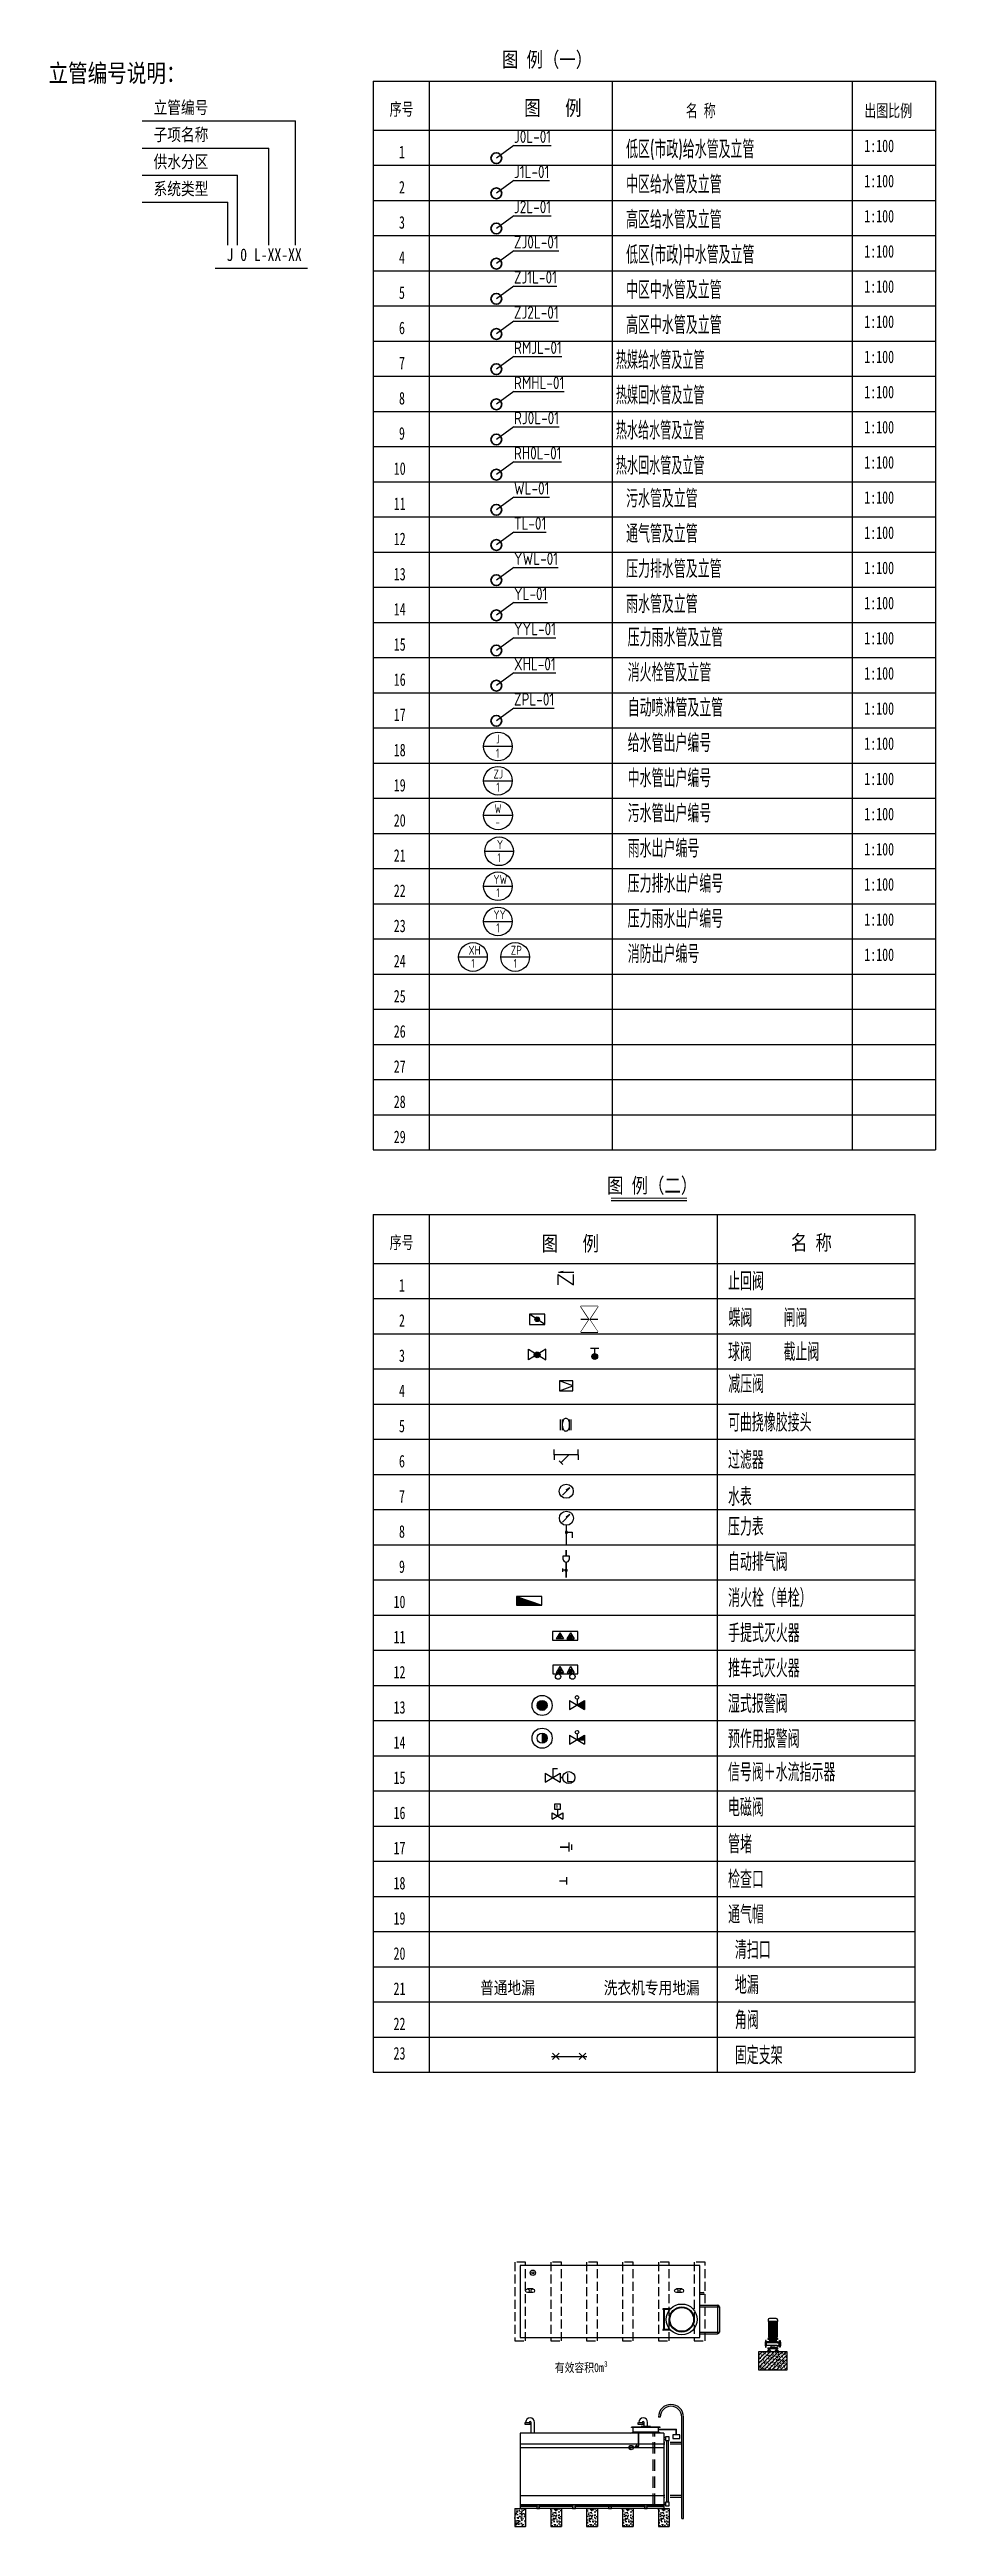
# Model space of a CAD drawing. Extents: x -973766 to 490869, y -74466 to 47007.
# Drawn here: x -376869 to -352181, y -66212 to 2811 of the extents above; entities that cross this region are included whole.
import ezdxf
from ezdxf.enums import TextEntityAlignment as Align

# ---------------------------------------------------------------- set-up
doc = ezdxf.new("R2010")
doc.units = 0
doc.header["$LTSCALE"] = 100
doc.header["$MEASUREMENT"] = 0
for name, pattern in [('CENTER2', [28.575, 19.05, -3.175, 3.175, -3.175]), ('CONTINOUS', [0]), ('DASH', [0.35, 0.25, -0.1]), ('HIDDEN2', [4.7625, 3.175, -1.5875])]:
    doc.linetypes.add(name, pattern=pattern)
for name, color, linetype in [('W-DIMS', 31, 'Continuous'), ('W-DRAI-EQPM', 2, 'Continuous'), ('W-DRAI-NOTE', 50, 'Continuous'), ('W-EQPM', 8, 'Continuous'), ('W-FRPT-EXTG', 140, 'Continuous'), ('W-FRPT-HYDT-EQPM', 60, 'Continuous'), ('W-FRPT-NOTE', 60, 'Continuous'), ('W-FRPT-SPRL-EQPM', 60, 'Continuous'), ('W-GAS-EQPM', 200, 'Continuous'), ('W-NOTE', 40, 'Continuous'), ('W-RAIN-EQPM', 60, 'Continuous'), ('W-RAIN-EQPM @ 1', 60, 'Continuous'), ('W-RECL-DIMS', 131, 'Continuous'), ('W-RECL-EQPM', 130, 'Continuous'), ('W-WSUP-DIMS', 41, 'Continuous'), ('W-WSUP-EQPM', 3, 'Continuous'), ('W-WSUP-HOT-EQUP', 30, 'Continuous'), ('W-WSUP-NOTE', 40, 'Continuous')]:
    doc.layers.add(name, color=color, linetype=linetype)
for name, color, linetype, lineweight in [('W-DRAI-SEWR-PIPE', 2, 'TH_PL18-100_W', 30), ('W-DRAI-VENT-PIPE', 5, 'TH_PL21-100_T', 30), ('W-FRPT-HYDT-PIPE', 1, 'TH_PL09-100_XH', 30), ('W-FRPT-SPRL-PIPE', 4, 'TH_PL10-100_ZP', 30), ('W-GAS-PIPE', 40, 'TH_PL12-100_Q', 30), ('W-PRES-RAIN-PIPE', 4, 'TH_PL17-100_YY', 30), ('W-PRES-SEWR-PIPE', 2, 'TH_PL19-100_YW', 30), ('W-RAIN-PIPE', 4, 'TH_PL16-100_Y', 30), ('W-RECL-PIPE', 6, 'TH_PL06-100_ZJ', 30), ('W-WSUP-COOL-PIPE', 3, 'TH_PL01-100_J', 30), ('W-WSUP-HOT-PIPE', 5, 'TH_PL02-100_R', 30), ('W-WSUP-HOTI-PIPE', 2, 'TH_PL05-100_RM', 30), ('W-WSUP-HOTIR-PIPE', 2, 'TH_PL04-100_RMH', 30)]:
    doc.layers.add(name, color=color, linetype=linetype, lineweight=lineweight)
doc.styles.add('TH-STYLE1', font='Stfangso_1.ttf', dxfattribs={"width": 0.8})
doc.styles.add('TH-STYLE3', font='tssdeng.shx', dxfattribs={"width": 0.8, "bigfont": 'tssdchn.shx'})
doc.linetypes.add('TH_PL01-100_J', pattern='A,25,["J",TH-STYLE3,S=3,R=0,X=1.1,Y=-1.25],-3.5', length=28.5)
doc.linetypes.add('TH_PL02-100_R', pattern='A,25,["R",TH-STYLE3,S=3,R=0,X=1.1,Y=-1.25],-3.5', length=28.5)
doc.linetypes.add('TH_PL04-100_RMH', pattern='A,25,["RMH",TH-STYLE3,S=3,R=0,X=1,Y=-1],-8.5', length=33.5)
doc.linetypes.add('TH_PL05-100_RM', pattern='A,25,["RM",TH-STYLE3,S=3,R=0,X=1,Y=-1],-6.5', length=31.5)
doc.linetypes.add('TH_PL06-100_ZJ', pattern='A,25,["ZJ",TH-STYLE3,S=3,R=0,X=1.2,Y=-1.25],-5.5', length=30.5)
doc.linetypes.add('TH_PL09-100_XH', pattern='A,25,["XH",TH-STYLE3,S=3,R=0,X=1.15,Y=-1.1],-6', length=31)
doc.linetypes.add('TH_PL10-100_ZP', pattern='A,25,["ZP",TH-STYLE3,S=3,R=0,X=1.15,Y=-1.25],-6.5', length=31.5)
doc.linetypes.add('TH_PL12-100_Q', pattern='A,25,["Q",TH-STYLE3,S=3,R=0,X=1.15,Y=-1.25],-4', length=29)
doc.linetypes.add('TH_PL16-100_Y', pattern='A,25,["Y",TH-STYLE3,S=3,R=0,X=1.15,Y=-1.25],-4', length=29)
doc.linetypes.add('TH_PL17-100_YY', pattern='A,25,["YY",TH-STYLE3,S=3,R=0,X=1.1,Y=-1.25],-6.5', length=31.5)
doc.linetypes.add('TH_PL18-100_W', pattern='A,25,["W",TH-STYLE3,S=3,R=0,X=0.8,Y=-1.25],-3.5', length=28.5)
doc.linetypes.add('TH_PL19-100_YW', pattern='A,25,["YW",TH-STYLE3,S=3,R=0,X=0.8,Y=-1.25],-7', length=32)
doc.linetypes.add('TH_PL21-100_T', pattern='A,25,["T",TH-STYLE3,S=3,R=0,X=1.1,Y=-1.25],-3.5', length=28.5)
pattern_1 = [(225, (385320.485, -22544.052), (13.25825215, -13.25825215), [])]
pattern_2 = [(315, (-384620.485, -22544.052), (-13.25825215, -13.25825215), [])]
pattern_3 = [(50, (-921700.04, 27186.86), (182.18467, -15.939086), [19.05, -209.55]), (355, (-921700.04, 27186.86), (-35.242826, 191.056643), [15.24, -167.64]), (100.451, (-921684.86, 27185.53), (146.9425, 175.116688), [16.19, -178.09]), (46.1842, (-921700.04, 27237.66), (271.07904, -42.04233), [28.575, -314.325]), (96.6356, (-921677.45, 27234.16), (237.404234, 247.425556), [24.285, -267.135]), (351.184, (-921700.04, 27237.66), (237.40461, 247.42512), [22.86, -251.46]), (21, (-921674.64, 27224.96), (151.61488, -102.265519), [19.05, -209.55]), (326, (-921674.64, 27224.96), (61.80203, 184.187966), [15.24, -167.64]), (71.4514, (-921662.01, 27216.44), (213.41649, 81.922858), [16.19, -178.09]), (37.5, (-921700.044, 27186.86), (3.0886033, 84.555039), [0, -165.608, 0, -170.18, 0, -168.275]), (7.5, (-921700.04, 27186.86), (66.8196625, 100.180575), [0, -97.028, 0, -161.798, 0, -64.135]), (327.5, (-921756.686, 27186.86), (135.590595, -5.728744), [0, -63.5, 0, -198.12, 0, -262.89]), (317.5, (-921782.09, 27186.86), (148.129181, 25.426491), [0, -82.55, 0, -131.572, 0, -186.69])]

msp = doc.modelspace()

# ---------------------------------------------------------------- texts
at = {"linetype": 'CENTER2', "style": 'TH-STYLE1', "width": 0.8}
msp.add_text('M', height=90, dxfattribs=at).set_placement((-362759.56, -46199.67))
at = {"insert": (-362786.7, -61658.81), "char_height": 250, "attachment_point": 1, "style": 'TH-STYLE1'}
msp.add_mtext_dynamic_manual_height_columns('有效容积0m³', width=4201.4505, gutter_width=1750, heights=[0], dxfattribs=at)
at = {"layer": 'W-NOTE', "style": 'TH-STYLE1', "width": 0.8}
for s, p in [('图 例（一）', (-363004.11, 2322.53)), ('图 例（二）', (-360075.88, -29052.07))]:
    msp.add_text(s, height=418.605, dxfattribs=at).set_placement(p, align=Align.CENTER)
for s, height, p in [('立管编号说明：', 500, (-376898.45, 1904.55)), ('立管编号', 350, (-373970.91, 1021.79)), ('子项名称', 350, (-373970.91, 267.01)), ('供水分区', 350, (-373970.91, -487.77)), ('系统类型', 350, (-373970.91, -1242.55)), ('J 0 L-XX-XX', 350, (-371936.34, -3080.95)), ('普通地漏', 350, (-364869.34, -51375.29)), ('洗衣机专用地漏', 350, (-361425.33, -51375.29))]:
    msp.add_text(s, height=height, rotation=360, dxfattribs=at).set_placement(p)
at = {"layer": 'W-NOTE'}
for s, height, style, width, p in [('图   例', 418.605, 'TH-STYLE1', 0.8, (-363640.13, 975.02)), ('序号', 348.837, 'TH-STYLE1', 0.7, (-367389.55, 975.02)), ('名 称', 348.837, 'TH-STYLE1', 0.7, (-359136.74, 933.97)), ('出图比例', 348.837, 'TH-STYLE1', 0.7, (-354164.8, 933.97)), ('1', 348.84, 'TH-STYLE1', 0.7, (-367131.23, -219.69)), ('低区(市政)给水管及立管', 500, 'TH-STYLE3', 0.7, (-360801.43, -219.69)), ('1:100', 348.837, 'TH-STYLE1', 0.7, (-354164.8, -46.03)), ('中区给水管及立管', 500, 'TH-STYLE3', 0.7, (-360801.43, -1199.69)), ('1:100', 348.837, 'TH-STYLE1', 0.7, (-354164.8, -1026.03)), ('2', 348.84, 'TH-STYLE1', 0.7, (-367131.23, -1199.69)), ('3', 348.84, 'TH-STYLE1', 0.7, (-367131.23, -2179.69)), ('高区给水管及立管', 500, 'TH-STYLE3', 0.7, (-360801.43, -2179.69)), ('1:100', 348.837, 'TH-STYLE1', 0.7, (-354164.8, -2006.03)), ('低区(市政)中水管及立管', 500, 'TH-STYLE3', 0.7, (-360801.43, -3159.69)), ('1:100', 348.837, 'TH-STYLE1', 0.7, (-354164.8, -2986.03)), ('4', 348.84, 'TH-STYLE1', 0.7, (-367131.23, -3159.69)), ('5', 348.84, 'TH-STYLE1', 0.7, (-367131.23, -4139.69)), ('中区中水管及立管', 500, 'TH-STYLE3', 0.7, (-360801.43, -4139.69)), ('1:100', 348.837, 'TH-STYLE1', 0.7, (-354164.8, -3966.03)), ('6', 348.84, 'TH-STYLE1', 0.7, (-367131.23, -5119.69)), ('高区中水管及立管', 500, 'TH-STYLE3', 0.7, (-360801.43, -5119.69)), ('1:100', 348.837, 'TH-STYLE1', 0.7, (-354164.8, -4946.03)), ('7', 348.84, 'TH-STYLE1', 0.7, (-367131.23, -6099.69)), ('热媒给水管及立管', 500, 'TH-STYLE3', 0.65, (-361086.8, -6096.26)), ('1:100', 348.837, 'TH-STYLE1', 0.7, (-354164.8, -5926.03)), ('8', 348.84, 'TH-STYLE1', 0.7, (-367131.23, -7079.69)), ('热媒回水管及立管', 500, 'TH-STYLE3', 0.65, (-361086.8, -7076.26)), ('1:100', 348.837, 'TH-STYLE1', 0.7, (-354164.8, -6906.03)), ('热水给水管及立管', 500, 'TH-STYLE3', 0.65, (-361086.8, -8056.26)), ('1:100', 348.837, 'TH-STYLE1', 0.7, (-354164.8, -7886.03)), ('9', 348.84, 'TH-STYLE1', 0.7, (-367131.23, -8059.69)), ('10', 348.837, 'TH-STYLE1', 0.7, (-367276.33, -9039.69)), ('热水回水管及立管', 500, 'TH-STYLE3', 0.65, (-361086.8, -9036.26)), ('1:100', 348.837, 'TH-STYLE1', 0.7, (-354164.8, -8866.03)), ('污水管及立管', 500, 'TH-STYLE3', 0.7, (-360801.43, -9954.85)), ('1:100', 348.837, 'TH-STYLE1', 0.7, (-354164.8, -9846.03)), ('11', 348.837, 'TH-STYLE1', 0.7, (-367276.33, -10019.69)), ('12', 348.837, 'TH-STYLE1', 0.7, (-367276.33, -10999.69)), ('通气管及立管', 500, 'TH-STYLE3', 0.7, (-360801.43, -10934.85)), ('1:100', 348.837, 'TH-STYLE1', 0.7, (-354164.8, -10826.03)), ('13', 348.837, 'TH-STYLE1', 0.7, (-367276.33, -11979.69)), ('压力排水管及立管', 500, 'TH-STYLE3', 0.7, (-360801.43, -11914.85)), ('1:100', 348.837, 'TH-STYLE1', 0.7, (-354164.8, -11806.03)), ('雨水管及立管', 500, 'TH-STYLE3', 0.7, (-360801.43, -12894.85)), ('14', 348.837, 'TH-STYLE1', 0.7, (-367276.33, -12959.69)), ('1:100', 348.837, 'TH-STYLE1', 0.7, (-354164.8, -12786.03)), ('15', 348.837, 'TH-STYLE1', 0.7, (-367276.33, -13939.69)), ('压力雨水管及立管', 500, 'TH-STYLE3', 0.7, (-360756.86, -13825.94)), ('1:100', 348.837, 'TH-STYLE1', 0.7, (-354164.8, -13766.03)), ('消火栓管及立管', 500, 'TH-STYLE3', 0.7, (-360756.86, -14802.51)), ('1:100', 348.837, 'TH-STYLE1', 0.7, (-354164.8, -14746.03)), ('16', 348.837, 'TH-STYLE1', 0.7, (-367276.33, -14919.69)), ('17', 348.837, 'TH-STYLE1', 0.7, (-367276.33, -15899.69)), ('自动喷淋管及立管', 500, 'TH-STYLE3', 0.7, (-360756.86, -15782.51)), ('1:100', 348.837, 'TH-STYLE1', 0.7, (-354164.8, -15726.03)), ('18', 348.837, 'TH-STYLE1', 0.7, (-367276.33, -16883.12)), ('给水管出户编号', 500, 'TH-STYLE3', 0.7, (-360756.86, -16765.94)), ('1:100', 348.837, 'TH-STYLE1', 0.7, (-354164.8, -16702.59)), ('中水管出户编号', 500, 'TH-STYLE3', 0.7, (-360756.86, -17745.94)), ('19', 348.837, 'TH-STYLE1', 0.7, (-367276.33, -17863.12)), ('1:100', 348.837, 'TH-STYLE1', 0.7, (-354164.8, -17686.03)), ('20', 348.837, 'TH-STYLE1', 0.7, (-367276.33, -18843.12)), ('污水管出户编号', 500, 'TH-STYLE3', 0.7, (-360756.86, -18725.94)), ('1:100', 348.837, 'TH-STYLE1', 0.7, (-354164.8, -18666.03)), ('雨水出户编号', 500, 'TH-STYLE3', 0.7, (-360756.86, -19705.94)), ('1:100', 348.837, 'TH-STYLE1', 0.7, (-354164.8, -19646.03)), ('21', 348.837, 'TH-STYLE1', 0.7, (-367276.33, -19823.12)), ('22', 348.837, 'TH-STYLE1', 0.7, (-367276.33, -20803.12)), ('压力排水出户编号', 500, 'TH-STYLE3', 0.7, (-360756.86, -20685.94)), ('1:100', 348.837, 'TH-STYLE1', 0.7, (-354164.8, -20626.03)), ('压力雨水出户编号', 500, 'TH-STYLE3', 0.7, (-360756.86, -21665.94)), ('1:100', 348.837, 'TH-STYLE1', 0.7, (-354164.8, -21606.03)), ('23', 348.837, 'TH-STYLE1', 0.7, (-367276.33, -21783.12)), ('24', 348.837, 'TH-STYLE1', 0.7, (-367276.33, -22763.12)), ('消防出户编号', 500, 'TH-STYLE3', 0.7, (-360756.86, -22645.94)), ('1:100', 348.837, 'TH-STYLE1', 0.7, (-354164.8, -22586.03)), ('25', 348.837, 'TH-STYLE1', 0.7, (-367276.33, -23743.12)), ('26', 348.837, 'TH-STYLE1', 0.7, (-367276.33, -24723.12)), ('27', 348.837, 'TH-STYLE1', 0.7, (-367276.33, -25703.12)), ('28', 348.837, 'TH-STYLE1', 0.7, (-367276.33, -26683.12)), ('29', 348.837, 'TH-STYLE1', 0.7, (-367276.33, -27663.12)), ('序号', 348.837, 'TH-STYLE1', 0.7, (-367389.55, -30605.32)), ('图   例', 418.605, 'TH-STYLE1', 0.8, (-363155.43, -30669.37)), ('名 称', 418.605, 'TH-STYLE1', 0.8, (-356208.52, -30646.37)), ('1', 348.84, 'TH-STYLE1', 0.7, (-367131.23, -31800.03)), ('止回阀', 500, 'TH-STYLE3', 0.7, (-357958.44, -31764.43)), ('2', 348.84, 'TH-STYLE1', 0.7, (-367131.23, -32780.03)), ('蝶阀', 500, 'TH-STYLE3', 0.7, (-357948.84, -32785.74)), ('闸阀', 500, 'TH-STYLE3', 0.7, (-356414.34, -32785.74)), ('3', 348.84, 'TH-STYLE1', 0.7, (-367131.23, -33760.03)), ('球阀', 500, 'TH-STYLE3', 0.7, (-357962.77, -33736.76)), ('截止阀', 500, 'TH-STYLE3', 0.7, (-356413.99, -33736.76)), ('4', 348.84, 'TH-STYLE1', 0.7, (-367131.23, -34740.03)), ('减压阀', 500, 'TH-STYLE3', 0.7, (-357953.66, -34628.11)), ('可曲挠橡胶接头', 500, 'TH-STYLE3', 0.7, (-357962.77, -35701.65)), ('5', 348.84, 'TH-STYLE1', 0.7, (-367131.23, -35720.03)), ('6', 348.84, 'TH-STYLE1', 0.7, (-367131.23, -36700.03)), ('过滤器', 500, 'TH-STYLE3', 0.7, (-357962.77, -36746.69)), ('水表', 500, 'TH-STYLE3', 0.7, (-357962.77, -37772.25)), ('7', 348.84, 'TH-STYLE1', 0.7, (-367131.23, -37680.03)), ('8', 348.84, 'TH-STYLE1', 0.7, (-367131.23, -38660.03)), ('压力表', 500, 'TH-STYLE3', 0.7, (-357962.77, -38606.16)), ('9', 348.84, 'TH-STYLE1', 0.7, (-367131.23, -39640.03)), ('自动排气阀', 500, 'TH-STYLE3', 0.7, (-357962.77, -39586.16)), ('消火栓（单栓）', 500, 'TH-STYLE3', 0.7, (-357958.79, -40591.15)), ('10', 348.837, 'TH-STYLE1', 0.7, (-367282.69, -40620.03)), ('11', 348.837, 'TH-STYLE1', 0.7, (-367282.69, -41600.03)), ('手提式灭火器', 500, 'TH-STYLE3', 0.7, (-357958.79, -41571.15)), ('推车式灭火器', 500, 'TH-STYLE3', 0.7, (-357958.79, -42551.15)), ('12', 348.837, 'TH-STYLE1', 0.7, (-367282.69, -42580.03)), ('13', 348.837, 'TH-STYLE1', 0.7, (-367282.69, -43560.03)), ('湿式报警阀', 500, 'TH-STYLE3', 0.7, (-357962.77, -43540.12)), ('预作用报警阀', 500, 'TH-STYLE3', 0.7, (-357962.77, -44520.12)), ('14', 348.837, 'TH-STYLE1', 0.7, (-367282.69, -44540.03)), ('15', 348.837, 'TH-STYLE1', 0.7, (-367282.69, -45520.03)), ('信号阀＋水流指示器', 500, 'TH-STYLE3', 0.7, (-357962.77, -45448.19)), ('16', 348.837, 'TH-STYLE1', 0.7, (-367282.69, -46500.03)), ('电磁阀', 500, 'TH-STYLE3', 0.7, (-357962.77, -46428.19)), ('管堵', 500, 'TH-STYLE3', 0.7, (-357958.79, -47451.15)), ('17', 348.837, 'TH-STYLE1', 0.7, (-367282.69, -47480.03)), ('18', 348.837, 'TH-STYLE1', 0.7, (-367282.69, -48460.03)), ('检查口', 500, 'TH-STYLE3', 0.7, (-357958.79, -48431.15)), ('通气帽', 500, 'TH-STYLE3', 0.7, (-357958.79, -49411.15)), ('19', 348.837, 'TH-STYLE1', 0.7, (-367282.69, -49440.03)), ('20', 348.837, 'TH-STYLE1', 0.7, (-367282.69, -50420.03)), ('清扫口', 500, 'TH-STYLE3', 0.7, (-357770.35, -50397.85)), ('21', 348.837, 'TH-STYLE1', 0.7, (-367282.69, -51400.03)), ('地漏', 500, 'TH-STYLE3', 0.7, (-357770.35, -51375.29)), ('22', 348.837, 'TH-STYLE1', 0.7, (-367282.69, -52380.03)), ('角阀', 500, 'TH-STYLE3', 0.7, (-357770.35, -52355.29)), ('23', 348.837, 'TH-STYLE1', 0.7, (-367282.69, -53199.91)), ('固定支架', 500, 'TH-STYLE3', 0.7, (-357770.35, -53335.29))]:
    msp.add_text(s, height=height, dxfattribs=dict(at, style=style, width=width)).set_placement(p)

# ---------------------------------------------------------------- blocks, each defined once
blk = doc.blocks.new('*U310')
for p, q in [((-100, 80), (-100, 180)), ((0, 130), (-100, 130))]:
    blk.add_line(p, q)
at = {"const_width": 50}
blk.add_lwpolyline([(0, 105, 1), (0, 155, 1)], format="xyb", close=True, dxfattribs=at)
at = {"layer": 'W-FRPT-HYDT-EQPM'}
for p, q in [((-92, 456), (-92, 563)), ((-92, 563), (92, 563)), ((92, 563), (92, 456))]:
    blk.add_line(p, q, dxfattribs=at)
blk.add_arc((0, 466), 92.5, 186.0401, 353.9599, dxfattribs=at)
at = {"layer": 'W-FRPT-HYDT-PIPE'}
for p, q in [((0, 563), (0, 732)), ((0, -88), (0, 373))]:
    blk.add_line(p, q, dxfattribs=at)
blk = doc.blocks.new('闸阀')
for p, q in [((150, -225), (-150, 225)), ((-150, 225), (150, 225)), ((150, 225), (-150, -225)), ((-150, 0), (150, 0)), ((-150, -225), (150, -225))]:
    blk.add_line(p, q)
blk.add_wipeout([(150, 225), (-150, 225), (0, 0), (150, -225), (-150, -225), (0, 0)])
blk = doc.blocks.new('*U287')
at = {"linetype": 'CONTINOUS'}
h = blk.add_hatch(dxfattribs=at)
h.set_pattern_fill('ANSI31', color=256, scale=150, angle=180, style=0)
h.set_pattern_definition(pattern_2)
h.paths.add_polyline_path([(163, 59), (237, 59), (237, 126), (163, 126)])
h = blk.add_hatch(dxfattribs=at)
h.set_pattern_fill('ANSI31', color=256, scale=150, angle=180, style=0)
h.set_pattern_definition(pattern_1)
h.paths.add_polyline_path([(537, 59), (463, 59), (463, 126), (537, 126)])
for p, q in [((200, 207), (100, 34)), ((300, 34), (100, 34)), ((200, 207), (300, 34)), ((500, 207), (400, 34)), ((400, 34), (600, 34)), ((500, 207), (600, 34))]:
    blk.add_line(p, q, dxfattribs=at)
for points in [[(700, 0), (700, 240), (0, 240), (0, 0)], [(163, 59), (237, 59), (237, 126), (163, 126)], [(537, 59), (463, 59), (463, 126), (537, 126)]]:
    blk.add_lwpolyline(points, close=True, dxfattribs=at)
blk = doc.blocks.new('立管检查口')
for p, q in [((0, 0), (200, 0)), ((200, 100), (200, -100)), ((200, 0), (200, 0))]:
    blk.add_line(p, q)
blk = doc.blocks.new('*U158')
at = {"linetype": 'CONTINOUS'}
h = blk.add_hatch(dxfattribs=at)
h.set_pattern_fill('ANSI31', color=256, scale=150, angle=180, style=0)
h.set_pattern_definition(pattern_2)
h.paths.add_polyline_path([(163, 59), (237, 59), (237, 126), (163, 126)])
h = blk.add_hatch(dxfattribs=at)
h.set_pattern_fill('ANSI31', color=256, scale=150, angle=180, style=0)
h.set_pattern_definition(pattern_1)
h.paths.add_polyline_path([(537, 59), (463, 59), (463, 126), (537, 126)])
for p, q in [((200, 207), (100, 34)), ((300, 34), (100, 34)), ((200, 207), (300, 34)), ((500, 207), (400, 34)), ((400, 34), (600, 34)), ((500, 207), (600, 34))]:
    blk.add_line(p, q, dxfattribs=at)
for points in [[(700, 0), (700, 240), (0, 240), (0, 0)], [(163, 59), (237, 59), (237, 126), (163, 126)], [(537, 59), (463, 59), (463, 126), (537, 126)]]:
    blk.add_lwpolyline(points, close=True, dxfattribs=at)
for centre in [(150, -75), (550, -75)]:
    blk.add_circle(centre, 75)
blk = doc.blocks.new('*U173')
for points in [[(-100, 0, 1), (100, 0, 1)], [(0, 100), (0, -100, 0.414214), (100, 0, 0.414214)]]:
    blk.add_hatch(color=256).paths.add_polyline_path(points)
h = blk.add_hatch(color=256)
h.paths.add_polyline_path([(0, 100), (0, 0), (100, 0, 0.414214)])
h.paths.add_polyline_path([(0, -100), (0, 0), (-100, 0, 0.414214)])
blk.add_line((0, 100), (0, -100))
for radius in [200, 100]:
    blk.add_circle((0, 0), radius)
blk = doc.blocks.new('*U174')
for points in [[(150, 0), (300, -90), (300, 90)], [(300, 0), (300, 90), (150, 0)]]:
    blk.add_hatch(color=256).paths.add_polyline_path(points)
for p, q in [((0, 90), (0, -90)), ((0, 90), (300, -90)), ((0, -90), (300, 90)), ((150, 114), (150, 0)), ((150, 0), (300, 0)), ((300, 90), (300, -90))]:
    blk.add_line(p, q)
blk.add_circle((150, 150), 36)
blk = doc.blocks.new('*U273')
blk.add_hatch(color=256).paths.add_polyline_path([(0, 100), (0, -100, 0.414214), (100, 0, 0.414214)])
blk.add_line((0, 100), (0, -100))
for radius in [200, 100]:
    blk.add_circle((0, 0), radius)
blk = doc.blocks.new('*U274')
blk.add_hatch(color=256).paths.add_polyline_path([(300, 0), (300, 90), (150, 0)])
for p, q in [((0, 90), (0, -90)), ((0, 90), (300, -90)), ((0, -90), (300, 90)), ((150, 114), (150, 0)), ((150, 0), (300, 0)), ((300, 90), (300, -90))]:
    blk.add_line(p, q)
blk.add_circle((150, 150), 36)
blk = doc.blocks.new('水流指示器')
for p, q in [((-29, 82), (-29, -78)), ((-29, -78), (67, -78))]:
    blk.add_line(p, q)
blk.add_circle((0, 0), 120)
blk = doc.blocks.new('遥控信号阀')
for p, q in [((0, 90), (0, -90)), ((0, 90), (300, -90)), ((0, -90), (300, 90)), ((150, 180), (150, 0)), ((150, 180), (246, 180)), ((300, 90), (300, -90))]:
    blk.add_line(p, q)
blk = doc.blocks.new('消防进户管编号1')
blk.add_line((-400, 400), (400, 400))
blk.add_circle((0, 400), 400)
at = {"style": 'TH-STYLE3', "width": 0.8, "flags": 8}
blk.add_attdef('XH', (-125, 462), '', height=250, dxfattribs=at)
at = {"style": 'TH-STYLE3', "width": 0.7, "flags": 8}
blk.add_attdef('-', text='', height=250, dxfattribs=at).set_placement((0, 96), align=Align.CENTER)
blk = doc.blocks.new('给水进户管编号')
at = {"layer": 'W-WSUP-EQPM'}
blk.add_circle((0, 400), 400, dxfattribs=at)
at = {"layer": 'W-WSUP-NOTE'}
blk.add_line((400, 400), (-400, 400), dxfattribs=at)
at = {"layer": 'W-WSUP-NOTE', "style": 'TH-STYLE3', "width": 0.7}
blk.add_text('J', height=250, dxfattribs=at).set_placement((0, 609), align=Align.MIDDLE)
at = {"layer": 'W-WSUP-NOTE', "style": 'TH-STYLE3', "width": 0.7, "flags": 8}
blk.add_attdef('-', text='', height=250, dxfattribs=at).set_placement((-8, 88), align=Align.CENTER)
blk = doc.blocks.new('污水井编号')
at = {"layer": 'W-DRAI-EQPM'}
blk.add_circle((0, 400), 400, dxfattribs=at)
at = {"layer": 'W-DRAI-NOTE'}
blk.add_line((400, 400), (-400, 400), dxfattribs=at)
at = {"layer": 'W-DRAI-NOTE', "style": 'TH-STYLE3', "width": 0.7}
blk.add_text('W', height=250, dxfattribs=at).set_placement((0, 586), align=Align.MIDDLE)
at = {"layer": 'W-DRAI-NOTE', "style": 'TH-STYLE3', "width": 0.7, "flags": 8}
blk.add_attdef('-', text='', height=250, dxfattribs=at).set_placement((-10, 90), align=Align.CENTER)
blk = doc.blocks.new('雨水出户管编号')
blk.add_line((-400, 400), (400, 400))
blk.add_circle((0, 400), 400)
at = {"style": 'TH-STYLE3', "width": 0.8, "flags": 8}
blk.add_attdef('Y', (-61, 462), '', height=250, dxfattribs=at)
at = {"style": 'TH-STYLE3', "width": 0.7, "flags": 8}
blk.add_attdef('-', text='', height=250, dxfattribs=at).set_placement((0, 96), align=Align.CENTER)
blk = doc.blocks.new('*U377')
blk.add_line((-1175, -22), (-1665, -376))
at = {"style": 'TH-STYLE3', "width": 0.8}
blk.add_attdef('J1L_001', (-1175, 48), '', height=350, dxfattribs=at)
blk = doc.blocks.new('A$C2F1B7C70')
at = {"color": 1}
for p, q in [((-808, 800), (-1020, 800)), ((-826, 780), (-1020, 780)), ((-1000, 220), (-1000, 780)), ((-980, 220), (-980, 780)), ((-826, 220), (-1020, 220)), ((-808, 200), (-1020, 200))]:
    blk.add_line(p, q, dxfattribs=at)
at = {"color": 30}
for p, q in [((0, 1250), (100, 1250)), ((0, 1200), (100, 1200))]:
    blk.add_line(p, q, dxfattribs=at)
for p, q in [((0, 900), (500, 900)), ((0, 850), (550, 850)), ((500, 900), (500, 100)), ((550, 850), (550, 150)), ((0, 150), (550, 150)), ((0, 100), (500, 100))]:
    blk.add_line(p, q)
at = {"color": 1}
for radius in [430, 350, 330]:
    blk.add_circle((-500, 500), radius, dxfattribs=at)
for centre in [(-1020, 790), (-1020, 210)]:
    blk.add_arc(centre, 10, 90, 270, dxfattribs=at)
at = {"color": 30}
blk.add_arc((100, 1225), 25, 270, 90, dxfattribs=at)
for centre, start, end in [((500, 850), 0, 90), ((500, 150), 270, 0)]:
    blk.add_arc(centre, 50, start, end)
blk = doc.blocks.new('*U396')
at = {"color": 140}
for p, q in [((350, -650), (200, -650)), ((4500, -650), (4350, -650)), ((350, -750), (200, -750)), ((4500, -750), (4350, -750))]:
    blk.add_line(p, q, dxfattribs=at)
at = {"color": 8, "linetype": 'DASH', "ltscale": 10}
for points in [[(150, -2100), (150, 100), (-150, 100), (-150, -2100)], [(1150, -2100), (1150, 100), (850, 100), (850, -2100)], [(2150, -2100), (2150, 100), (1850, 100), (1850, -2100)], [(3150, -2100), (3150, 100), (2850, 100), (2850, -2100)], [(4150, -2100), (4150, 100), (3850, 100), (3850, -2100)], [(5150, -2100), (5150, 100), (4850, 100), (4850, -2100)]]:
    blk.add_lwpolyline(points, close=True, dxfattribs=at)
at = {"color": 140}
blk.add_lwpolyline([(0, -2000), (5000, -2000), (5000, 0), (0, 0)], close=True, dxfattribs=at)
for centre in [(200, -700), (350, -700), (4350, -700), (4500, -700)]:
    blk.add_circle(centre, 50, dxfattribs=at)
at = {"color": 11}
for radius in [75, 25]:
    blk.add_circle((350, -200), radius, dxfattribs=at)
at = {"color": 140}
blk.add_blockref('A$C2F1B7C70', (5000, -2000), dxfattribs=at)
blk = doc.blocks.new('*U395')
h = blk.add_hatch()
h.set_pattern_fill('AR-CONC', color=8, scale=100, style=0)
h.set_pattern_definition(pattern_3)
h.paths.add_polyline_path([(-1350, -1100), (-1350, -1600), (-1650, -1600), (-1650, -1100)])
h = blk.add_hatch()
h.set_pattern_fill('AR-CONC', color=8, scale=100, style=0)
h.set_pattern_definition(pattern_3)
h.paths.add_polyline_path([(-350, -1100), (-350, -1600), (-650, -1600), (-650, -1100)])
h = blk.add_hatch()
h.set_pattern_fill('AR-CONC', color=8, scale=100, style=0)
h.set_pattern_definition([(50, (-920700.04, 27186.86), (182.18467, -15.939086), [19.05, -209.55]), (355, (-920700.04, 27186.86), (-35.242826, 191.056643), [15.24, -167.64]), (100.451, (-920684.86, 27185.53), (146.9425, 175.116688), [16.19, -178.09]), (46.1842, (-920700.04, 27237.66), (271.07904, -42.04233), [28.575, -314.325]), (96.6356, (-920677.45, 27234.16), (237.404234, 247.425556), [24.285, -267.135]), (351.184, (-920700.04, 27237.66), (237.40461, 247.42512), [22.86, -251.46]), (21, (-920674.64, 27224.96), (151.61488, -102.265519), [19.05, -209.55]), (326, (-920674.64, 27224.96), (61.80203, 184.187966), [15.24, -167.64]), (71.4514, (-920662.01, 27216.44), (213.41649, 81.922858), [16.19, -178.09]), (37.5, (-920700.044, 27186.86), (3.0886033, 84.555039), [0, -165.608, 0, -170.18, 0, -168.275]), (7.5, (-920700.04, 27186.86), (66.8196625, 100.180575), [0, -97.028, 0, -161.798, 0, -64.135]), (327.5, (-920756.686, 27186.86), (135.590595, -5.728744), [0, -63.5, 0, -198.12, 0, -262.89]), (317.5, (-920782.09, 27186.86), (148.129181, 25.426491), [0, -82.55, 0, -131.572, 0, -186.69])])
h.paths.add_polyline_path([(650, -1100), (650, -1600), (350, -1600), (350, -1100)])
h = blk.add_hatch()
h.set_pattern_fill('AR-CONC', color=8, scale=100, style=0)
h.set_pattern_definition([(50, (-919700.04, 27186.86), (182.18467, -15.939086), [19.05, -209.55]), (355, (-919700.04, 27186.86), (-35.242826, 191.056643), [15.24, -167.64]), (100.451, (-919684.86, 27185.53), (146.9425, 175.116688), [16.19, -178.09]), (46.1842, (-919700.04, 27237.66), (271.07904, -42.04233), [28.575, -314.325]), (96.6356, (-919677.45, 27234.16), (237.404234, 247.425556), [24.285, -267.135]), (351.184, (-919700.04, 27237.66), (237.40461, 247.42512), [22.86, -251.46]), (21, (-919674.64, 27224.96), (151.61488, -102.265519), [19.05, -209.55]), (326, (-919674.64, 27224.96), (61.80203, 184.187966), [15.24, -167.64]), (71.4514, (-919662.01, 27216.44), (213.41649, 81.922858), [16.19, -178.09]), (37.5, (-919700.044, 27186.86), (3.0886033, 84.555039), [0, -165.608, 0, -170.18, 0, -168.275]), (7.5, (-919700.04, 27186.86), (66.8196625, 100.180575), [0, -97.028, 0, -161.798, 0, -64.135]), (327.5, (-919756.686, 27186.86), (135.590595, -5.728744), [0, -63.5, 0, -198.12, 0, -262.89]), (317.5, (-919782.09, 27186.86), (148.129181, 25.426491), [0, -82.55, 0, -131.572, 0, -186.69])])
h.paths.add_polyline_path([(1650, -1100), (1650, -1600), (1350, -1600), (1350, -1100)])
h = blk.add_hatch()
h.set_pattern_fill('AR-CONC', color=8, scale=100, style=0)
h.set_pattern_definition([(50, (-918700.04, 27186.86), (182.18467, -15.939086), [19.05, -209.55]), (355, (-918700.04, 27186.86), (-35.242826, 191.056643), [15.24, -167.64]), (100.451, (-918684.86, 27185.53), (146.9425, 175.116688), [16.19, -178.09]), (46.1842, (-918700.04, 27237.66), (271.07904, -42.04233), [28.575, -314.325]), (96.6356, (-918677.45, 27234.16), (237.404234, 247.425556), [24.285, -267.135]), (351.184, (-918700.04, 27237.66), (237.40461, 247.42512), [22.86, -251.46]), (21, (-918674.64, 27224.96), (151.61488, -102.265519), [19.05, -209.55]), (326, (-918674.64, 27224.96), (61.80203, 184.187966), [15.24, -167.64]), (71.4514, (-918662.01, 27216.44), (213.41649, 81.922858), [16.19, -178.09]), (37.5, (-918700.044, 27186.86), (3.0886033, 84.555039), [0, -165.608, 0, -170.18, 0, -168.275]), (7.5, (-918700.04, 27186.86), (66.8196625, 100.180575), [0, -97.028, 0, -161.798, 0, -64.135]), (327.5, (-918756.686, 27186.86), (135.590595, -5.728744), [0, -63.5, 0, -198.12, 0, -262.89]), (317.5, (-918782.09, 27186.86), (148.129181, 25.426491), [0, -82.55, 0, -131.572, 0, -186.69])])
h.paths.add_polyline_path([(2650, -1100), (2650, -1600), (2350, -1600), (2350, -1100)])
at = {"color": 140}
for p, q in [((2400, 1450), (2350, 1450)), ((3000, -1380), (3000, 1450)), ((3050, -1380), (3050, 1450)), ((-1500, 1000), (-1500, -1000)), ((2500, 1000), (-1500, 1000)), ((1795, 645), (1795, 1030)), ((1805, 635), (1805, 1030)), ((2350, 1111), (2855, 1111)), ((2350, 1101), (2845, 1101)), ((2500, 1000), (2500, -1000)), ((2500, 750), (2525, 750)), ((2500, 700), (2525, 700)), ((2675, 750), (3000, 750)), ((2675, 700), (3000, 700)), ((2845, 950), (2845, 1101)), ((2855, 950), (2855, 1111)), ((1542, 564), (1638, 636)), ((1739, 616), (1650, 605)), ((1739, 659), (1739, 621)), ((1759, 645), (1795, 645)), ((1759, 635), (1805, 635)), ((-1500, -1000), (2500, -1000)), ((2500, -730), (2525, -730)), ((2500, -780), (2525, -780)), ((2675, -730), (3000, -730)), ((2675, -780), (3000, -780)), ((3000, -1380), (3050, -1380))]:
    blk.add_line(p, q, dxfattribs=at)
at = {"color": 141}
for p, q in [((-1500, 700), (2500, 700)), ((-1500, 600), (2500, 600)), ((2500, -750), (-1500, -750))]:
    blk.add_line(p, q, dxfattribs=at)
at = {"color": 52}
for p, q in [((-1375, 1300), (-1375, 1250)), ((-1375, 1250), (-1225, 1250)), ((-1350, 1300), (-1250, 1300)), ((-1225, 1250), (-1225, 1300)), ((-1200, 1000), (-1200, 1300)), ((-1100, 1000), (-1100, 1300)), ((1775, 1300), (1775, 1250)), ((1775, 1250), (1925, 1250)), ((1800, 1300), (1900, 1300)), ((1925, 1250), (1925, 1300)), ((1950, 1190), (1950, 1300)), ((1950, 1000), (1950, 1030)), ((2050, 1190), (2050, 1300)), ((2050, 1000), (2050, 1030))]:
    blk.add_line(p, q, dxfattribs=at)
at = {"color": 1}
for p, q in [((1570, 1000), (1650, 1030)), ((2400, 1165), (1600, 1165)), ((1600, 1155), (1600, 1165)), ((2400, 1155), (1600, 1155)), ((1650, 1030), (1650, 1155)), ((2350, 1030), (1650, 1030)), ((1723, 1165), (1870, 1190)), ((2130, 1190), (1870, 1190)), ((2130, 1190), (2277, 1165)), ((2350, 1030), (2350, 1155)), ((2430, 1000), (2350, 1030)), ((2400, 1155), (2400, 1165)), ((-1500, -1000), (-1500, -1100)), ((-1040, -1040), (-1500, -1040)), ((2500, -1100), (-1500, -1100)), ((-40, -1040), (-960, -1040)), ((-40, -1040), (-500, -1040)), ((1960, -1040), (40, -1040)), ((960, -1040), (500, -1040)), ((1960, -1040), (1500, -1040)), ((2500, -1040), (2040, -1040)), ((2500, -1000), (2500, -1100))]:
    blk.add_line(p, q, dxfattribs=at)
at = {"color": 8, "linetype": 'HIDDEN2'}
for p, q in [((2200, -1000), (2200, 1000)), ((2250, -1000), (2250, 1000))]:
    blk.add_line(p, q, dxfattribs=at)
at = {"color": 30}
for p, q in [((2550, 875), (2500, 875)), ((2550, 825), (2500, 825)), ((2575, 800), (2575, -925)), ((2625, 800), (2625, -925)), ((2550, -950), (2500, -950)), ((2550, -1000), (2500, -1000))]:
    blk.add_line(p, q, dxfattribs=at)
at = {"color": 8}
for p, q in [((-1650, -1100), (-1350, -1100)), ((-1650, -1100), (-1650, -1600)), ((-1350, -1100), (-1350, -1600)), ((-650, -1100), (-350, -1100)), ((-650, -1100), (-650, -1600)), ((-350, -1100), (-350, -1600)), ((350, -1100), (350, -1600)), ((350, -1100), (650, -1100)), ((650, -1100), (650, -1600)), ((1350, -1100), (1350, -1600)), ((1350, -1100), (1650, -1100)), ((1650, -1100), (1650, -1600)), ((2350, -1100), (2350, -1600)), ((2350, -1100), (2650, -1100)), ((2650, -1100), (2650, -1600)), ((-1650, -1600), (-1350, -1600)), ((-650, -1600), (-350, -1600)), ((350, -1600), (650, -1600)), ((1350, -1600), (1650, -1600)), ((2350, -1600), (2650, -1600))]:
    blk.add_line(p, q, dxfattribs=at)
blk.add_line((2500, -1000), (-1500, -1000))
at = {"color": 30}
for points in [[(2650, 900), (2550, 900), (2550, 800), (2650, 800)], [(2650, -925), (2550, -925), (2550, -1025), (2650, -1025)]]:
    blk.add_lwpolyline(points, close=True, dxfattribs=at)
at = {"color": 140}
for points in [[(2750, 850), (2950, 850), (2950, 950), (2750, 950)], [(1725, 621), (1719, 621), (1719, 659), (1725, 659)], [(1744, 616), (1744, 621), (1734, 621), (1734, 616)], [(1753, 621), (1759, 621), (1759, 659), (1753, 659)], [(-960, -1100), (-960, -1000), (-1040, -1000), (-1040, -1100)], [(40, -1100), (40, -1000), (-40, -1000), (-40, -1100)], [(1040, -1100), (1040, -1000), (960, -1000), (960, -1100)], [(2040, -1100), (2040, -1000), (1960, -1000), (1960, -1100)]]:
    blk.add_lwpolyline(points, close=True, dxfattribs=at)
at = {"color": 140, "const_width": 15}
for points in [[(-1007, -1050, 1), (-992, -1050, 1)], [(-7, -1050, 1), (8, -1050, 1)], [(993, -1050, 1), (1008, -1050, 1)], [(1993, -1050, 1), (2008, -1050, 1)]]:
    blk.add_lwpolyline(points, format="xyb", close=True, dxfattribs=at)
at = {"color": 140}
blk.add_circle((1590, 600), 60, dxfattribs=at)
at = {"color": 52}
for centre, radius in [((-1225, 1300), 125), ((1925, 1300), 125), ((-1225, 1300), 25), ((1925, 1300), 25)]:
    blk.add_arc(centre, radius, 0, 180, dxfattribs=at)
at = {"color": 140}
for centre, radius, start, end in [((2700, 1450), 350, 0, 180), ((2700, 1450), 300, 0, 180), ((1590, 600), 52, 112.92034, 160.24217), ((1590, 600), 44, 124.16746, 152.16462), ((1739, 640), 18.8, 42.83343, 137.16657), ((1739, 640), 18.8, 222.83343, 317.16657)]:
    blk.add_arc(centre, radius, start, end, dxfattribs=at)
blk = doc.blocks.new('A$C4263192F')
for p, q in [((-23, 872), (-23, 829)), ((242, 829), (-23, 829)), ((-14, 829), (-14, 396)), ((2, 829), (2, 368)), ((205, 908), (13, 908)), ((24, 829), (24, 396)), ((33, 829), (33, 396)), ((66, 829), (66, 396)), ((75, 829), (75, 396)), ((103, 829), (103, 383)), ((116, 829), (116, 383)), ((144, 829), (144, 396)), ((153, 829), (153, 396)), ((186, 829), (186, 396)), ((194, 829), (194, 396)), ((216, 829), (216, 368)), ((232, 829), (232, 396)), ((242, 872), (242, 829)), ((-71, 281), (-106, 281)), ((-71, 121), (-106, 121)), ((-98, 258), (-103, 253)), ((-103, 253), (-103, 149)), ((-98, 144), (-103, 149)), ((-80, 292), (-98, 292)), ((-98, 292), (-98, 109)), ((-98, 109), (-80, 109)), ((-80, 109), (-80, 292)), ((-65, 235), (-80, 250)), ((-65, 164), (-80, 149)), ((-65, 164), (-65, 235)), ((-53, 0), (53, 0)), ((-9, 47), (-41, 0)), ((-27, 87), (240, 87)), ((-27, 87), (-27, 61)), ((-27, 74), (240, 74)), ((240, 61), (-27, 61)), ((2, 373), (-24, 350)), ((-24, 326), (-24, 350)), ((-24, 350), (242, 350)), ((-24, 338), (242, 338)), ((242, 326), (-24, 326)), ((-18, 234), (-18, 269)), ((-18, 269), (237, 269)), ((237, 254), (-18, 254)), ((2, 383), (-14, 396)), ((-9, 61), (-9, 47)), ((-9, 54), (9, 54)), ((-9, 47), (9, 47)), ((216, 383), (2, 383)), ((216, 373), (2, 373)), ((3, 248), (3, 240)), ((9, 61), (9, 47)), ((9, 47), (41, 0)), ((10, 326), (29, 269)), ((14, 356), (204, 356)), ((20, 248), (20, 240)), ((40, 383), (24, 396)), ((49, 383), (33, 396)), ((36, 97), (36, 103)), ((36, 103), (36, 87)), ((36, 103), (183, 103)), ((36, 97), (192, 97)), ((45, 326), (65, 269)), ((63, 148), (47, 164)), ((53, 0), (53, -20)), ((63, 97), (63, 148)), ((63, 148), (164, 148)), ((82, 383), (66, 396)), ((91, 383), (75, 396)), ((103, 326), (103, 307)), ((103, 296), (103, 269)), ((116, 326), (116, 307)), ((116, 296), (116, 269)), ((128, 383), (144, 396)), ((136, 383), (153, 396)), ((173, 326), (154, 269)), ((267, 0), (160, 0)), ((160, 0), (160, -20)), ((169, 383), (186, 396)), ((204, 47), (172, 0)), ((178, 383), (194, 396)), ((183, 103), (183, 97)), ((183, 103), (183, 87)), ((209, 326), (189, 269)), ((199, 248), (199, 237)), ((204, 61), (204, 47)), ((222, 54), (204, 54)), ((222, 47), (204, 47)), ((216, 383), (232, 396)), ((216, 373), (242, 350)), ((216, 248), (216, 236)), ((222, 61), (222, 47)), ((222, 47), (254, 0)), ((224, 164), (237, 156)), ((237, 269), (237, 254)), ((237, 254), (237, 227)), ((240, 87), (240, 61)), ((242, 350), (242, 326)), ((284, 235), (298, 250)), ((284, 164), (284, 235)), ((284, 164), (298, 149)), ((289, 278), (331, 278)), ((289, 124), (331, 124)), ((298, 292), (317, 292)), ((298, 109), (298, 292)), ((317, 109), (298, 109)), ((317, 292), (317, 109)), ((317, 258), (322, 253)), ((317, 144), (322, 149)), ((322, 253), (322, 149)), ((-53, 0), (-53, -20)), ((267, 0), (267, -20))]:
    blk.add_line(p, q)
at = {"ltscale": 2}
for p, q in [((-65, 235), (237, 229)), ((-65, 164), (224, 164))]:
    blk.add_line(p, q, dxfattribs=at)
for points in [[(-18, 254), (-50, 257), (-72, 263), (-80, 270)], [(3, 248), (2, 251), (1, 253), (1, 254)], [(3, 240), (2, 237), (1, 235), (1, 234)], [(20, 248), (20, 251), (21, 253), (22, 254)], [(20, 240), (20, 237), (21, 235), (22, 234)], [(164, 148), (170, 150), (174, 153), (176, 156)], [(284, 164), (268, 161), (258, 154), (249, 143), (244, 134), (234, 117), (223, 108), (208, 101), (197, 97), (192, 97)], [(199, 248), (198, 251), (197, 253), (197, 254)], [(199, 237), (198, 233), (197, 231), (197, 230)], [(216, 248), (216, 251), (217, 253), (218, 254)], [(216, 236), (216, 233), (217, 231), (218, 230)], [(237, 254), (268, 257), (291, 263), (298, 270)], [(284, 235), (273, 235), (262, 232), (253, 229), (248, 225), (246, 223), (242, 223), (238, 224), (237, 227), (237, 227)]]:
    blk.add_lwpolyline(points)
blk.add_lwpolyline([(81, 307), (136, 307), (136, 296), (81, 296)], close=True)
for centre, radius, start, end in [((13, 872), 36.6, 90, 180), ((205, 872), 36.6, 360, 90), ((14, 368), 12.2, 180, 270), ((204, 368), 12.2, 270, 360)]:
    blk.add_arc(centre, radius, start, end)

# ---------------------------------------------------------------- hatches: boundary and pattern name
msp.add_hatch(color=256).paths.add_polyline_path([(-363854.6, -40294.82), (-363154.6, -40534.82), (-363854.6, -40534.82)])
at = {"layer": 'W-EQPM'}
h = msp.add_hatch(dxfattribs=at)
h.set_pattern_fill('ANSI31', color=256, scale=50, style=0)
h.set_pattern_definition([(45, (-1608504.23, -26752.144), (-56.126601, 56.126601), [])])
h.paths.add_polyline_path([(-357114.76, -61845.7), (-356314.76, -61845.7), (-356314.76, -61345.7), (-357114.76, -61345.7)])
h = msp.add_hatch(dxfattribs=at)
h.set_pattern_fill('AR-CONC', color=256, scale=50, style=0)
h.set_pattern_definition([(50, (-1608504.23, -26752.144), (91.0923345, -7.9695428), [9.525, -104.775]), (355, (-1608504.23, -26752.14), (-17.621413, 95.5283214), [7.62, -83.82]), (100.451, (-1608496.64, -26752.81), (73.471251, 87.558344), [8.095, -89.045]), (46.1842, (-1608504.23, -26726.74), (135.53952, -21.021164), [14.2875, -157.1625]), (96.6356, (-1608492.94, -26728.5), (118.702117, 123.712778), [12.1425, -133.5675]), (351.184, (-1608504.23, -26726.74), (118.702303, 123.712559), [11.43, -125.73]), (21, (-1608491.53, -26733.094), (75.80744, -51.1327593), [9.525, -104.775]), (326, (-1608491.53, -26733.09), (30.901014, 92.093983), [7.62, -83.82]), (71.4514, (-1608485.22, -26737.355), (106.7082454, 40.961429), [8.095, -89.045]), (37.5, (-1608504.234, -26752.144), (1.5443016, 42.2775194), [0, -82.804, 0, -85.09, 0, -84.1375]), (7.5, (-1608504.234, -26752.144), (33.4098313, 50.0902874), [0, -48.514, 0, -80.899, 0, -32.0675]), (327.5, (-1608532.555, -26752.144), (67.7952976, -2.864372), [0, -31.75, 0, -99.06, 0, -131.445]), (317.5, (-1608545.255, -26752.144), (74.0645907, 12.7132455), [0, -41.275, 0, -65.786, 0, -93.345])])
h.paths.add_polyline_path([(-357114.76, -61845.7), (-356314.76, -61845.7), (-356314.76, -61345.7), (-357114.76, -61345.7)])
at = {"layer": 'W-NOTE'}
for points in [[(-363215.59, -32571.07, 1), (-363343.72, -32571.07, 1)], [(-363200.09, -33563.65, 1), (-363360.25, -33563.65, 1)], [(-361595.77, -33609.5, 1), (-361755.93, -33609.5, 1)]]:
    msp.add_hatch(color=256, dxfattribs=at).paths.add_polyline_path(points)

# ---------------------------------------------------------------- linework, layer by layer
for p, q in [((-363854.6, -40294.82), (-363854.6, -40534.82)), ((-363154.6, -40294.82), (-363854.6, -40294.82)), ((-363854.6, -40294.82), (-363154.6, -40534.82)), ((-363854.6, -40534.82), (-363154.6, -40534.82)), ((-363154.6, -40534.82), (-363154.6, -40294.82)), ((-362714.29, -46232.52), (-362714.29, -46412.52)), ((-362864.29, -46322.52), (-362564.29, -46502.52)), ((-362864.29, -46502.52), (-362564.29, -46322.52)), ((-362864.29, -46502.52), (-362864.29, -46322.52)), ((-362564.29, -46322.52), (-362564.29, -46502.52))]:
    msp.add_line(p, q)
at = {"linetype": 'CENTER2'}
msp.add_lwpolyline([(-362791.09, -46078.92), (-362637.49, -46078.92), (-362637.49, -46232.52), (-362791.09, -46232.52)], close=True, dxfattribs=at)
at = {"layer": 'W-DRAI-SEWR-PIPE'}
msp.add_circle((-364417.57, -10015.26), 150, dxfattribs=at)
at = {"layer": 'W-DRAI-VENT-PIPE'}
msp.add_circle((-364417.57, -10995.26), 150, dxfattribs=at)
at = {"layer": 'W-EQPM'}
msp.add_lwpolyline([(-357114.76, -61845.7), (-356314.76, -61845.7), (-356314.76, -61345.7), (-357114.76, -61345.7)], close=True, dxfattribs=at)
at = {"layer": 'W-FRPT-HYDT-PIPE', "linetype": 'TH_PL09-100_XH'}
msp.add_circle((-364417.57, -14915.26), 150, dxfattribs=at)
at = {"layer": 'W-FRPT-SPRL-PIPE'}
msp.add_line((-362635.69, -45344.23), (-362565.69, -45344.23), dxfattribs=at)
at = {"layer": 'W-FRPT-SPRL-PIPE', "linetype": 'TH_PL10-100_ZP'}
msp.add_circle((-364417.57, -15895.26), 150, dxfattribs=at)
at = {"layer": 'W-GAS-EQPM'}
for p, q in [((-362392.37, -47405.9), (-362392.37, -47155.9)), ((-362317.37, -47355.9), (-362317.37, -47205.9))]:
    msp.add_line(p, q, dxfattribs=at)
at = {"layer": 'W-GAS-PIPE'}
msp.add_line((-362642.37, -47280.9), (-362392.37, -47280.9), dxfattribs=at)
at = {"layer": 'W-NOTE'}
for p, q in [((-367846.35, 1931.47), (-352181.08, 1931.47)), ((-367846.35, 1931.47), (-367846.35, -27854.37)), ((-366294.49, 1899.83), (-366294.49, -27854.37)), ((-361188.11, 1899.83), (-361188.11, -27854.37)), ((-354498.85, 1931.47), (-354498.85, -27854.37)), ((-352181.08, 1931.47), (-352181.08, -27854.37)), ((-374290.58, 822.19), (-370011.97, 822.19)), ((-370011.97, -2636.16), (-370011.97, 822.19)), ((-374290.58, 67.41), (-370756.66, 67.41)), ((-370756.66, -2636.16), (-370756.66, 67.41)), ((-367846.35, 565.63), (-352181.08, 565.63)), ((-374290.58, -687.37), (-371632.36, -687.37)), ((-371632.36, -2636.16), (-371632.36, -687.37)), ((-367846.35, -414.37), (-352181.08, -414.37)), ((-374290.58, -1442.15), (-371902.55, -1442.15)), ((-371902.55, -2636.16), (-371902.55, -1442.15)), ((-367846.35, -1394.37), (-352181.08, -1394.37)), ((-367846.35, -2374.37), (-352181.08, -2374.37)), ((-372256.01, -3280.55), (-369684, -3280.55)), ((-367846.35, -3354.37), (-352181.08, -3354.37)), ((-367846.35, -4334.37), (-352181.08, -4334.37)), ((-367846.35, -5314.37), (-352181.08, -5314.37)), ((-367846.35, -6294.37), (-352181.08, -6294.37)), ((-367846.35, -7274.37), (-352181.08, -7274.37)), ((-367846.35, -8254.37), (-352181.08, -8254.37)), ((-367846.35, -9234.37), (-352181.08, -9234.37)), ((-367846.35, -10214.37), (-352181.08, -10214.37)), ((-367846.35, -11194.37), (-352181.08, -11194.37)), ((-367846.35, -12174.37), (-352181.08, -12174.37)), ((-367846.35, -13154.37), (-352181.08, -13154.37)), ((-367846.35, -14134.37), (-352181.08, -14134.37)), ((-367846.35, -15114.37), (-352181.08, -15114.37)), ((-367846.35, -16094.37), (-352181.08, -16094.37)), ((-367846.35, -17070.93), (-352181.08, -17070.93)), ((-367846.35, -18054.37), (-352181.08, -18054.37)), ((-367846.35, -19034.37), (-352181.08, -19034.37)), ((-367846.35, -20014.37), (-352181.08, -20014.37)), ((-367846.35, -20994.37), (-352181.08, -20994.37)), ((-367846.35, -21974.37), (-352181.08, -21974.37)), ((-367846.35, -22954.37), (-352181.08, -22954.37)), ((-367846.35, -23934.37), (-352181.08, -23934.37)), ((-367846.35, -24914.37), (-352181.08, -24914.37)), ((-367846.35, -25894.37), (-352181.08, -25894.37)), ((-367846.35, -26874.37), (-352181.08, -26874.37)), ((-367846.35, -27854.37), (-352181.08, -27854.37)), ((-367846.35, -29648.87), (-352756.79, -29648.87)), ((-361219.63, -29264.13), (-359105.28, -29264.13)), ((-361219.63, -29264.13), (-359105.28, -29264.13)), ((-352756.79, -29648.87), (-352756.79, -53554.71)), ((-366294.49, -29680.51), (-366294.49, -53554.71)), ((-358259.88, -29680.51), (-358259.88, -53554.71)), ((-367846.35, -31014.71), (-352756.79, -31014.71)), ((-362693.93, -31608.46), (-362693.93, -31321.74)), ((-362693.93, -31321.74), (-362263.85, -31608.46)), ((-362687.61, -31260.89), (-362559.21, -31228.71)), ((-362687.61, -31260.89), (-362258.41, -31260.89)), ((-362263.85, -31608.46), (-362263.85, -31321.74)), ((-367846.35, -31994.71), (-352756.79, -31994.71)), ((-363064.62, -32427.71), (-363494.7, -32427.71)), ((-363494.7, -32427.71), (-363494.7, -32714.43)), ((-363064.62, -32714.43), (-363494.7, -32427.71)), ((-363064.62, -32714.43), (-363064.62, -32427.71)), ((-367846.35, -32974.71), (-352756.79, -32974.71)), ((-363494.7, -32714.43), (-363064.62, -32714.43)), ((-363524.66, -33409.08), (-363034.66, -33703.08)), ((-363034.66, -33409.08), (-363524.66, -33703.08)), ((-363524.66, -33703.08), (-363524.66, -33409.08)), ((-363034.66, -33703.08), (-363034.66, -33409.08)), ((-361793.45, -33374.3), (-361558.25, -33374.3)), ((-361675.85, -33609.5), (-361675.85, -33374.3)), ((-367846.35, -33954.71), (-352756.79, -33954.71)), ((-367846.35, -34934.71), (-352756.79, -34934.71)), ((-362625.6, -35657.82), (-362625.6, -35363.82)), ((-362576.6, -35657.82), (-362576.6, -35363.82)), ((-362380.6, -35657.82), (-362380.6, -35363.82)), ((-362331.6, -35657.82), (-362331.6, -35363.82)), ((-367846.35, -35914.71), (-352756.79, -35914.71)), ((-362809.01, -36346.47), (-362809.01, -36200.22)), ((-362137.01, -36346.35), (-362809.01, -36346.47)), ((-362809.01, -36346.47), (-362809.01, -36492.72)), ((-362665.75, -36518.92), (-362566.83, -36617.84)), ((-362394.26, -36346.35), (-362616.29, -36568.38)), ((-362137.01, -36346.35), (-362137.01, -36200.1)), ((-362137.01, -36346.35), (-362137.01, -36492.6)), ((-367846.35, -36894.71), (-352756.79, -36894.71)), ((-362574.8, -37477.5), (-362371.23, -37266.24)), ((-362371.23, -37266.24), (-362476.78, -37334.14)), ((-362371.23, -37266.24), (-362468.53, -37341.85)), ((-367846.35, -37874.71), (-352756.79, -37874.71)), ((-362571.14, -38227.03), (-362367.57, -38015.77)), ((-362367.57, -38015.77), (-362473.12, -38083.67)), ((-362473.01, -38311.19), (-362473.01, -38859.98)), ((-362465.73, -38507.32), (-362308.94, -38507.32)), ((-362367.57, -38015.77), (-362464.87, -38091.38)), ((-362308.94, -38507.32), (-362308.94, -38664.12)), ((-367846.35, -38854.71), (-352756.79, -38854.71)), ((-367846.35, -39834.71), (-352756.79, -39834.71)), ((-367846.35, -40814.71), (-352756.79, -40814.71)), ((-367846.35, -41794.71), (-352756.79, -41794.71)), ((-367846.35, -42774.71), (-352756.79, -42774.71)), ((-367846.35, -43754.71), (-352756.79, -43754.71)), ((-367846.35, -44734.71), (-352756.79, -44734.71)), ((-367846.35, -45714.71), (-352756.79, -45714.71)), ((-367846.35, -46694.71), (-352756.79, -46694.71)), ((-367846.35, -47674.71), (-352756.79, -47674.71)), ((-367846.35, -48654.71), (-352756.79, -48654.71)), ((-367846.35, -49634.71), (-352756.79, -49634.71)), ((-367846.35, -50614.71), (-352756.79, -50614.71)), ((-367846.35, -51594.71), (-352756.79, -51594.71)), ((-367846.35, -52574.71), (-352756.79, -52574.71)), ((-367846.35, -53554.71), (-352756.79, -53554.71))]:
    msp.add_line(p, q, dxfattribs=at)
msp.add_lwpolyline([(-367846.35, -29648.87), (-367846.35, -53554.71)], dxfattribs=at)
at = {"layer": 'W-NOTE', "const_width": 33.6}
msp.add_lwpolyline([(-361219.63, -29195.7), (-359105.28, -29195.7)], dxfattribs=at)
msp.add_lwpolyline([(-361219.63, -29195.7), (-359105.28, -29195.7)], dxfattribs=at)
at = {"layer": 'W-NOTE'}
for centre, radius in [((-363279.66, -32571.07), 64.06), ((-363280.17, -33563.65), 80.08), ((-363279.66, -33556.08), 73.5), ((-361675.85, -33609.5), 80.08), ((-361675.85, -33609.5), 73.5), ((-362469.4, -37365.8), 196), ((-362465.73, -38115.33), 196)]:
    msp.add_circle(centre, radius, dxfattribs=at)
for centre, radius, start, end in [((-363279.66, -33556.08), 36.75, 0, 180), ((-363279.66, -33556.08), 36.75, 180, 0), ((-361675.85, -33609.5), 36.75, 90, 270), ((-361675.85, -33609.5), 36.75, 270, 90), ((-362385.18, -35471.62), 191.43, 163.5182619, 180), ((-362385.18, -35550.02), 191.43, 180, 196.4817381), ((-362431.1, -35458.04), 143.53, 144.4623222, 163.5182619), ((-362431.1, -35563.61), 143.53, 196.4817381, 215.5376778), ((-362460.19, -35437.26), 107.79, 120.1094022, 144.4623222), ((-362460.19, -35584.39), 107.79, 215.5376778, 239.8905978), ((-362478.6, -35405.5), 71.08, 90, 120.1094022), ((-362478.6, -35616.14), 71.08, 239.8905978, 270), ((-362478.6, -35405.5), 71.08, 59.8905978, 90), ((-362478.6, -35616.14), 71.08, 270, 300.1094022), ((-362497.02, -35437.26), 107.79, 35.5376778, 59.8905978), ((-362497.02, -35584.39), 107.79, 300.1094022, 324.4623222), ((-362526.1, -35458.04), 143.53, 16.4817381, 35.5376778), ((-362526.1, -35563.61), 143.53, 324.4623222, 343.5182619), ((-362572.03, -35471.62), 191.43, 0, 16.4817381), ((-362572.03, -35550.02), 191.43, 343.5182619, 0), ((-362465.73, -38507.32), 29.4, 0, 180), ((-362465.73, -38507.32), 29.4, 180, 0)]:
    msp.add_arc(centre, radius, start, end, dxfattribs=at)
at = {"layer": 'W-PRES-RAIN-PIPE'}
msp.add_circle((-364417.57, -13935.26), 150, dxfattribs=at)
at = {"layer": 'W-PRES-SEWR-PIPE'}
msp.add_circle((-364417.57, -11975.26), 150, dxfattribs=at)
at = {"layer": 'W-RAIN-PIPE'}
msp.add_circle((-364417.57, -12955.26), 150, dxfattribs=at)
at = {"layer": 'W-RECL-PIPE', "linetype": 'TH_PL06-100_ZJ'}
for centre in [(-364417.57, -3155.26), (-364417.57, -4135.26), (-364417.57, -5115.26)]:
    msp.add_circle(centre, 150, dxfattribs=at)
at = {"layer": 'W-WSUP-COOL-PIPE', "linetype": 'Continuous'}
for centre in [(-364417.57, -215.26), (-364417.57, -1195.26), (-364417.57, -2175.26)]:
    msp.add_circle(centre, 150, dxfattribs=at)
at = {"layer": 'W-WSUP-EQPM'}
for p, q in [((-362286.35, -34426.96), (-362659.68, -34286.96)), ((-362659.68, -34566.96), (-362286.35, -34426.96))]:
    msp.add_line(p, q, dxfattribs=at)
msp.add_lwpolyline([(-362286.35, -34286.96), (-362659.68, -34286.96), (-362659.68, -34566.96), (-362286.35, -34566.96)], close=True, dxfattribs=at)
at = {"layer": 'W-WSUP-HOT-EQUP'}
for p, q in [((-362883.67, -53111.55), (-361894.53, -53111.55)), ((-362665.56, -53019.44), (-362849.79, -53203.67)), ((-362849.79, -53019.44), (-362665.56, -53203.67)), ((-362112.84, -53019.44), (-361928.61, -53203.67)), ((-361928.61, -53019.44), (-362112.84, -53203.67))]:
    msp.add_line(p, q, dxfattribs=at)
at = {"layer": 'W-WSUP-HOT-EQUP', "const_width": 10}
for points in [[(-362883.67, -53111.55), (-361894.53, -53111.55)], [(-362849.79, -53019.44), (-362665.56, -53203.67)], [(-362665.56, -53019.44), (-362849.79, -53203.67)], [(-361928.61, -53019.44), (-362112.84, -53203.67)], [(-362112.84, -53019.44), (-361928.61, -53203.67)]]:
    msp.add_lwpolyline(points, dxfattribs=at)
at = {"layer": 'W-WSUP-HOT-PIPE', "linetype": 'TH_PL02-100_R'}
for centre in [(-364417.57, -8055.26), (-364417.57, -9035.26)]:
    msp.add_circle(centre, 150, dxfattribs=at)
at = {"layer": 'W-WSUP-HOTI-PIPE', "linetype": 'TH_PL05-100_RM'}
msp.add_circle((-364417.57, -6095.26), 150, dxfattribs=at)
at = {"layer": 'W-WSUP-HOTIR-PIPE'}
msp.add_circle((-364417.57, -7075.26), 150, dxfattribs=at)

# ---------------------------------------------------------------- block references
at = {"layer": 'W-DIMS'}
ref = msp.add_blockref('*U377', (-362752.51, -9638.83), dxfattribs=at)
ref.add_attrib('ZJ0L_001', '%%UWL-01', (-363927.44, -9590.66), dxfattribs={"layer": '0', "height": 350, "style": 'TH-STYLE3', "width": 0.8})
ref = msp.add_blockref('*U377', (-362752.51, -10618.83), dxfattribs=at)
ref.add_attrib('ZJ0L_001', '%%UTL-01', (-363927.44, -10570.66), dxfattribs={"layer": '0', "height": 350, "style": 'TH-STYLE3', "width": 0.8})
ref = msp.add_blockref('*U377', (-362752.51, -11598.83), dxfattribs=at)
ref.add_attrib('ZJ0L_001', '%%UYWL-01', (-363927.44, -11550.66), dxfattribs={"layer": '0', "height": 350, "style": 'TH-STYLE3', "width": 0.8})
ref = msp.add_blockref('*U377', (-362752.51, -12578.83), dxfattribs=at)
ref.add_attrib('ZJ0L_001', '%%UYL-01', (-363927.44, -12530.66), dxfattribs={"layer": '0', "height": 350, "style": 'TH-STYLE3', "width": 0.8})
ref = msp.add_blockref('*U377', (-362752.51, -13558.83), dxfattribs=at)
ref.add_attrib('ZJ0L_001', '%%UYYL-01', (-363927.44, -13510.66), dxfattribs={"layer": '0', "height": 350, "style": 'TH-STYLE3', "width": 0.8})
ref = msp.add_blockref('*U377', (-362752.51, -14538.83), dxfattribs=at)
ref.add_attrib('ZJ0L_001', '%%UXHL-01', (-363927.44, -14490.66), dxfattribs={"layer": '0', "height": 350, "style": 'TH-STYLE3', "width": 0.8})
ref = msp.add_blockref('*U377', (-362752.51, -15518.83), dxfattribs=at)
ref.add_attrib('ZJ0L_001', '%%UZPL-01', (-363927.44, -15470.66), dxfattribs={"layer": '0', "height": 350, "style": 'TH-STYLE3', "width": 0.8})
at = {"layer": 'W-DRAI-EQPM'}
ref = msp.add_blockref('污水井编号', (-364371.49, -18931.49), dxfattribs=at)
ref.add_attrib('-', '-', dxfattribs={"layer": 'W-DRAI-NOTE', "height": 250, "style": 'TH-STYLE3', "width": 0.7}).set_placement((-364381.26, -18841.35), align=Align.CENTER)
ref = msp.add_blockref('消防进户管编号1', (-364373.88, -20905.48), dxfattribs=at)
ref.add_attrib('XH', 'YW', (-364498.72, -20443.19), dxfattribs={"layer": '0', "height": 250, "style": 'TH-STYLE3', "width": 0.8})
ref.add_attrib('-', '1', dxfattribs={"layer": '0', "height": 250, "style": 'TH-STYLE3', "width": 0.7}).set_placement((-364373.88, -20809.24), align=Align.CENTER)
msp.add_blockref('立管检查口', (-362660.56, -48219.77), dxfattribs=at)
at = {"layer": 'W-FRPT-EXTG'}
for name, p in [('*U287', (-362849.14, -41513.14)), ('*U158', (-362847.39, -42454.13))]:
    msp.add_blockref(name, p, dxfattribs=at)
at = {"layer": 'W-FRPT-HYDT-EQPM', "xscale": 1.399999999965075, "yscale": 1.399999999965075, "zscale": 1.399999999965075}
for name, p in [('遥控信号阀', (-363055.69, -45344.23)), ('水流指示器', (-362397.76, -45344.2))]:
    msp.add_blockref(name, p, dxfattribs=at)
at = {"layer": 'W-FRPT-NOTE'}
ref = msp.add_blockref('消防进户管编号1', (-365069.56, -22876.35), dxfattribs=at)
ref.add_attrib('XH', 'XH', (-365194.39, -22414.06), dxfattribs={"layer": '0', "height": 250, "style": 'TH-STYLE3', "width": 0.8})
ref.add_attrib('-', '1', dxfattribs={"layer": '0', "height": 250, "style": 'TH-STYLE3', "width": 0.7}).set_placement((-365069.56, -22780.12), align=Align.CENTER)
ref = msp.add_blockref('消防进户管编号1', (-363891.81, -22876.35), dxfattribs=at)
ref.add_attrib('XH', 'ZP', (-364016.64, -22414.06), dxfattribs={"layer": '0', "height": 250, "style": 'TH-STYLE3', "width": 0.8})
ref.add_attrib('-', '1', dxfattribs={"layer": '0', "height": 250, "style": 'TH-STYLE3', "width": 0.7}).set_placement((-363891.81, -22780.12), align=Align.CENTER)
at = {"layer": 'W-FRPT-SPRL-EQPM', "xscale": 1.399999999906868, "yscale": 1.399999999906868, "zscale": 1.399999999906868}
for name, p in [('*U173', (-363143.16, -43332.44)), ('*U174', (-362379.04, -43320.49)), ('*U273', (-363143.16, -44246.22)), ('*U274', (-362379.04, -44290.44))]:
    msp.add_blockref(name, p, dxfattribs=at)
at = {"layer": 'W-NOTE', "xscale": 0.9333333331160247, "yscale": 0.9333333331160247, "zscale": 0.9333333331160247}
msp.add_blockref('*U310', (-362473.01, -39689.18), dxfattribs=at)
at = {"layer": 'W-RAIN-EQPM'}
ref = msp.add_blockref('消防进户管编号1', (-364373.88, -21885.48), dxfattribs=at)
ref.add_attrib('XH', 'YY', (-364498.72, -21423.19), dxfattribs={"layer": '0', "height": 250, "style": 'TH-STYLE3', "width": 0.8})
ref.add_attrib('-', '1', dxfattribs={"layer": '0', "height": 250, "style": 'TH-STYLE3', "width": 0.7}).set_placement((-364373.88, -21789.24), align=Align.CENTER)
at = {"layer": 'W-RAIN-EQPM @ 1'}
ref = msp.add_blockref('雨水出户管编号', (-364341.66, -19930.47), dxfattribs=at)
ref.add_attrib('-', '1', dxfattribs={"layer": '0', "height": 250, "style": 'TH-STYLE3', "width": 0.7}).set_placement((-364341.66, -19834.23), align=Align.CENTER)
ref.add_attrib('Y', 'Y', (-364402.48, -19468.18), dxfattribs={"layer": '0', "height": 250, "style": 'TH-STYLE3', "width": 0.8})
at = {"layer": 'W-RECL-DIMS'}
ref = msp.add_blockref('*U377', (-362752.51, -2778.83), dxfattribs=at)
ref.add_attrib('ZJ0L_001', '%%UZJ0L-01', (-363927.44, -2730.66), dxfattribs={"layer": '0', "height": 350, "style": 'TH-STYLE3', "width": 0.8})
ref = msp.add_blockref('*U377', (-362752.51, -3758.83), dxfattribs=at)
ref.add_attrib('ZJ0L_001', '%%UZJ1L-01', (-363927.44, -3710.66), dxfattribs={"layer": '0', "height": 350, "style": 'TH-STYLE3', "width": 0.8})
ref = msp.add_blockref('*U377', (-362752.51, -4738.83), dxfattribs=at)
ref.add_attrib('ZJ0L_001', '%%UZJ2L-01', (-363927.44, -4690.66), dxfattribs={"layer": '0', "height": 350, "style": 'TH-STYLE3', "width": 0.8})
at = {"layer": 'W-RECL-EQPM'}
ref = msp.add_blockref('消防进户管编号1', (-364373.88, -17965.48), dxfattribs=at)
ref.add_attrib('XH', 'ZJ', (-364498.72, -17503.19), dxfattribs={"layer": '0', "height": 250, "style": 'TH-STYLE3', "width": 0.8})
ref.add_attrib('-', '1', dxfattribs={"layer": '0', "height": 250, "style": 'TH-STYLE3', "width": 0.7}).set_placement((-364373.88, -17869.24), align=Align.CENTER)
at = {"layer": 'W-WSUP-DIMS'}
ref = msp.add_blockref('*U377', (-362752.51, 161.17), dxfattribs=at)
ref.add_attrib('ZJ0L_001', '%%UJ0L-01', (-363927.44, 209.34), dxfattribs={"layer": '0', "height": 350, "style": 'TH-STYLE3', "width": 0.8})
ref = msp.add_blockref('*U377', (-362752.51, -818.83), dxfattribs=at)
ref.add_attrib('ZJ0L_001', '%%UJ1L-01', (-363927.44, -770.66), dxfattribs={"layer": '0', "height": 350, "style": 'TH-STYLE3', "width": 0.8})
ref = msp.add_blockref('*U377', (-362752.51, -1798.83), dxfattribs=at)
ref.add_attrib('ZJ0L_001', '%%UJ2L-01', (-363927.44, -1750.66), dxfattribs={"layer": '0', "height": 350, "style": 'TH-STYLE3', "width": 0.8})
ref = msp.add_blockref('*U377', (-362752.51, -5718.83), dxfattribs=at)
ref.add_attrib('ZJ0L_001', '%%URMJL-01', (-363927.44, -5670.66), dxfattribs={"layer": '0', "height": 350, "style": 'TH-STYLE3', "width": 0.8})
ref = msp.add_blockref('*U377', (-362752.51, -6698.83), dxfattribs=at)
ref.add_attrib('ZJ0L_001', '%%URMHL-01', (-363927.44, -6650.66), dxfattribs={"layer": '0', "height": 350, "style": 'TH-STYLE3', "width": 0.8})
ref = msp.add_blockref('*U377', (-362752.51, -7678.83), dxfattribs=at)
ref.add_attrib('ZJ0L_001', '%%URJ0L-01', (-363927.44, -7630.66), dxfattribs={"layer": '0', "height": 350, "style": 'TH-STYLE3', "width": 0.8})
ref = msp.add_blockref('*U377', (-362752.51, -8658.83), dxfattribs=at)
ref.add_attrib('ZJ0L_001', '%%URH0L-01', (-363927.44, -8610.66), dxfattribs={"layer": '0', "height": 350, "style": 'TH-STYLE3', "width": 0.8})
at = {"layer": 'W-WSUP-EQPM'}
ref = msp.add_blockref('给水进户管编号', (-364373.88, -17009.45), dxfattribs=at)
ref.add_attrib('-', '1', dxfattribs={"layer": 'W-WSUP-NOTE', "height": 250, "style": 'TH-STYLE3', "width": 0.7}).set_placement((-364382.31, -16921.94), align=Align.CENTER)
for name, p in [('*U396', (-363751.2, -58943.53)), ('A$C4263192F', (-356821.42, -61325.43)), ('*U395', (-362251.2, -64612.32))]:
    msp.add_blockref(name, p, dxfattribs=at)

msp.set_redraw_order([(e.dxf.handle, doc.entitydb.next_handle()) for e in msp.query("TEXT MTEXT ATTDEF DIMENSION ARC_DIMENSION")])  # texts and dimensions are drawn at this point

# ---------------------------------------------------------------- next in the draw order: block references
at = {"layer": 'W-NOTE', "xscale": -1.59999999997672, "yscale": 1.600000000005821, "zscale": 1.6, "rotation": 180}
msp.add_blockref('闸阀', (-361825.38, -32571.07), dxfattribs=at)

doc.saveas('drawing.dxf')
